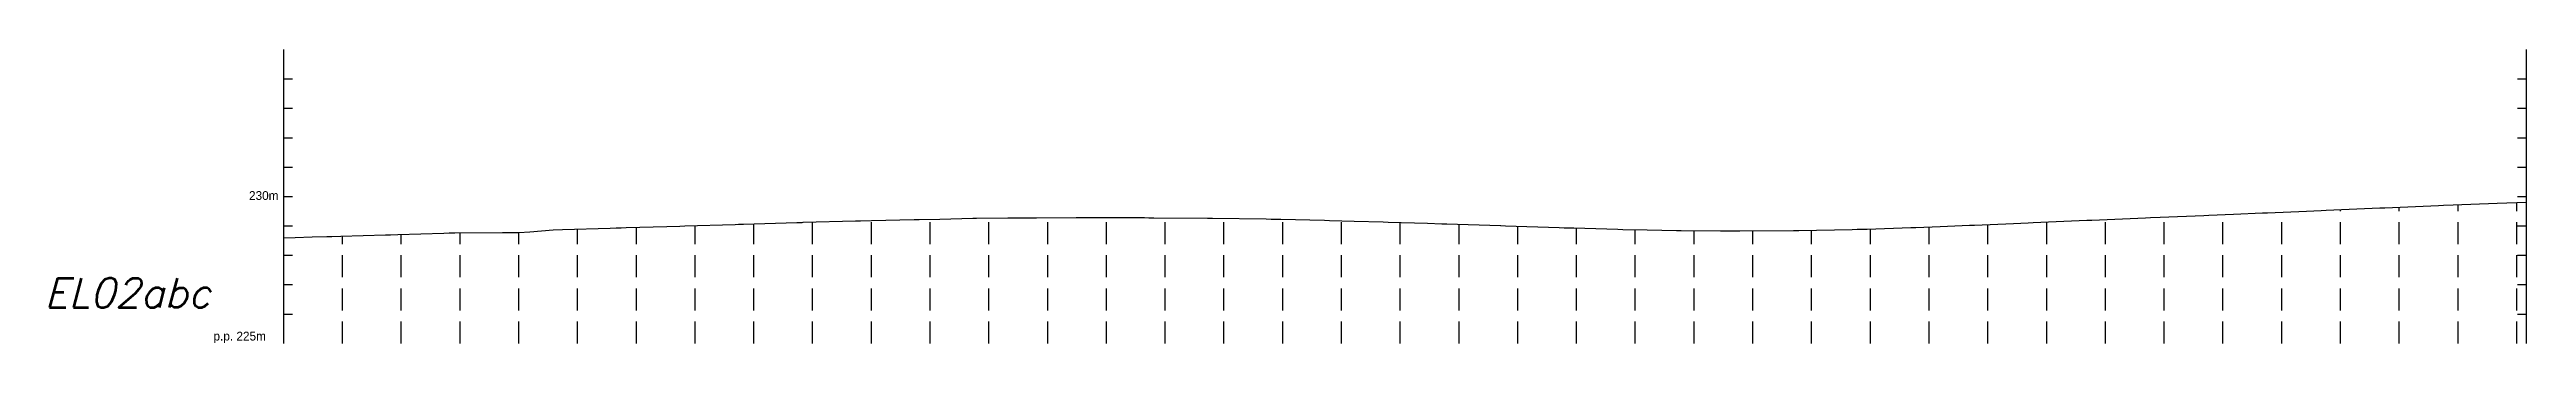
# Model space of a CAD drawing. Header units: metres. Extents: x 7399493 to 7407015, y 5696902 to 5712236.
# Drawn here: x 7402978 to 7403821, y 5709871 to 5709971 of the extents above; entities that cross this region are included whole.
import ezdxf

# ---------------------------------------------------------------- set-up
doc = ezdxf.new("R2010")
doc.units = ezdxf.units.M
doc.linetypes.add('DASHED', pattern=[0.75, 0.5, -0.25])
doc.layers.add('pomoc', color=140, linetype='Continuous')
doc.layers.add('PR_istniejacy_teren', color=7, linetype='Continuous')
doc.styles.add('Standard poch.', font='simplex.shx', dxfattribs={"oblique": 15})

msp = doc.modelspace()

# ---------------------------------------------------------------- texts
at = {"layer": 'pomoc', "style": 'Standard poch.', "oblique": 15}
msp.add_text('EL02abc', height=10, dxfattribs=at).set_placement((7402976.68, 5709883.67))
at = {"layer": 'pomoc', "color": 2, "linetype": 'Continuous', "lineweight": -3, "char_height": 3}
for s, insert, attachment_point in [('230m', (7403056.32, 5709921.72), 6), ('p.p. 225m', (7403043.12, 5709875.42), 2)]:
    msp.add_mtext(s, dxfattribs=dict(at, insert=insert, attachment_point=attachment_point))

# ---------------------------------------------------------------- linework, layer by layer
at = {"layer": 'pomoc', "color": 7, "linetype": 'Continuous', "lineweight": -3}
for p, q in [((7403058.12, 5709871.42), (7403058.12, 5709971.42)), ((7403821.42, 5709871.42), (7403821.42, 5709971.42)), ((7403058.12, 5709961.42), (7403061.12, 5709961.42)), ((7403818.42, 5709961.42), (7403821.42, 5709961.42)), ((7403058.12, 5709951.42), (7403061.12, 5709951.42)), ((7403818.42, 5709951.42), (7403821.42, 5709951.42)), ((7403058.12, 5709941.42), (7403061.12, 5709941.42)), ((7403818.42, 5709941.42), (7403821.42, 5709941.42)), ((7403058.12, 5709931.42), (7403061.12, 5709931.42)), ((7403818.42, 5709931.42), (7403821.42, 5709931.42)), ((7403058.12, 5709921.42), (7403061.12, 5709921.42)), ((7403818.42, 5709921.42), (7403821.42, 5709921.42)), ((7403058.12, 5709911.42), (7403061.12, 5709911.42)), ((7403818.42, 5709911.42), (7403821.42, 5709911.42)), ((7403058.12, 5709901.42), (7403061.12, 5709901.42)), ((7403818.42, 5709901.42), (7403821.42, 5709901.42)), ((7403058.12, 5709891.42), (7403061.12, 5709891.42)), ((7403818.42, 5709891.42), (7403821.42, 5709891.42)), ((7403058.12, 5709881.42), (7403061.12, 5709881.42)), ((7403818.42, 5709881.42), (7403821.42, 5709881.42))]:
    msp.add_line(p, q, dxfattribs=at)
at = {"layer": 'pomoc', "color": 7, "linetype": 'DASHED', "lineweight": -3, "ltscale": 15}
for p, q in [((7403821.42, 5709871.42), (7403821.42, 5709971.42)), ((7403738.12, 5709871.42), (7403738.12, 5709916.11)), ((7403758.12, 5709871.42), (7403758.12, 5709916.95)), ((7403778.12, 5709871.42), (7403778.12, 5709917.79)), ((7403798.12, 5709871.42), (7403798.12, 5709918.62)), ((7403818.12, 5709871.42), (7403818.12, 5709919.41)), ((7403058.12, 5709871.42), (7403058.12, 5709907.37)), ((7403078.12, 5709871.42), (7403078.12, 5709907.95)), ((7403098.12, 5709871.42), (7403098.12, 5709908.55)), ((7403118.12, 5709871.42), (7403118.12, 5709909.15)), ((7403138.12, 5709871.42), (7403138.12, 5709909.12)), ((7403158.12, 5709871.42), (7403158.12, 5709910.33)), ((7403178.12, 5709871.42), (7403178.12, 5709910.93)), ((7403198.12, 5709871.42), (7403198.12, 5709911.53)), ((7403218.12, 5709871.42), (7403218.12, 5709912.13)), ((7403238.12, 5709871.42), (7403238.12, 5709912.72)), ((7403258.12, 5709871.42), (7403258.12, 5709913.25)), ((7403278.12, 5709871.42), (7403278.12, 5709913.69)), ((7403298.12, 5709871.42), (7403298.12, 5709914.05)), ((7403318.12, 5709871.42), (7403318.12, 5709914.22)), ((7403338.12, 5709871.42), (7403338.12, 5709914.29)), ((7403358.12, 5709871.42), (7403358.12, 5709914.16)), ((7403378.12, 5709871.42), (7403378.12, 5709913.97)), ((7403398.12, 5709871.42), (7403398.12, 5709913.67)), ((7403418.12, 5709871.42), (7403418.12, 5709913.19)), ((7403438.12, 5709871.42), (7403438.12, 5709912.6)), ((7403458.12, 5709871.42), (7403458.12, 5709911.95)), ((7403478.12, 5709871.42), (7403478.12, 5709911.31)), ((7403498.12, 5709871.42), (7403498.12, 5709910.69)), ((7403518.12, 5709871.42), (7403518.12, 5709910.14)), ((7403538.12, 5709871.42), (7403538.12, 5709909.79)), ((7403558.12, 5709871.42), (7403558.12, 5709909.74)), ((7403578.12, 5709871.42), (7403578.12, 5709909.92)), ((7403598.12, 5709871.42), (7403598.12, 5709910.4)), ((7403618.12, 5709871.42), (7403618.12, 5709911.1)), ((7403638.12, 5709871.42), (7403638.12, 5709911.91)), ((7403658.12, 5709871.42), (7403658.12, 5709912.75)), ((7403678.12, 5709871.42), (7403678.12, 5709913.59)), ((7403698.12, 5709871.42), (7403698.12, 5709914.44)), ((7403718.12, 5709871.42), (7403718.12, 5709915.27))]:
    msp.add_line(p, q, dxfattribs=at)
at = {"layer": 'PR_istniejacy_teren', "color": 7, "linetype": 'Continuous', "lineweight": -3, "ltscale": 4}
for p, q in [((7403713.34, 5709915.07), (7403721.67, 5709915.43)), ((7403721.67, 5709915.43), (7403731.62, 5709915.83)), ((7403731.62, 5709915.83), (7403733.29, 5709915.9)), ((7403733.29, 5709915.9), (7403746.6, 5709916.47)), ((7403746.6, 5709916.47), (7403751.57, 5709916.67)), ((7403751.57, 5709916.67), (7403753.26, 5709916.74)), ((7403753.26, 5709916.74), (7403771.52, 5709917.52)), ((7403771.52, 5709917.52), (7403771.54, 5709917.52)), ((7403771.54, 5709917.52), (7403773.25, 5709917.59)), ((7403773.25, 5709917.59), (7403791.48, 5709918.35)), ((7403791.48, 5709918.35), (7403793.19, 5709918.42)), ((7403793.19, 5709918.42), (7403796.48, 5709918.56)), ((7403796.48, 5709918.56), (7403811.43, 5709919.15)), ((7403811.43, 5709919.15), (7403821.42, 5709919.54)), ((7403058.12, 5709907.37), (7403061.97, 5709907.48)), ((7403061.97, 5709907.48), (7403067.78, 5709907.64)), ((7403067.78, 5709907.64), (7403072.73, 5709907.78)), ((7403072.73, 5709907.78), (7403074.46, 5709907.84)), ((7403074.46, 5709907.84), (7403077.55, 5709907.93)), ((7403077.55, 5709907.93), (7403092.69, 5709908.38)), ((7403092.69, 5709908.38), (7403094.42, 5709908.43)), ((7403094.42, 5709908.43), (7403096.97, 5709908.51)), ((7403096.97, 5709908.51), (7403112.64, 5709908.98)), ((7403112.64, 5709908.98), (7403114.37, 5709909.03)), ((7403114.37, 5709909.03), (7403116.39, 5709909.1)), ((7403116.39, 5709909.1), (7403132.59, 5709909.12)), ((7403132.59, 5709909.12), (7403134.33, 5709909.12)), ((7403134.33, 5709909.12), (7403138.12, 5709909.12)), ((7403138.12, 5709909.12), (7403141.86, 5709909.34)), ((7403141.86, 5709909.34), (7403149.81, 5709910.08)), ((7403149.81, 5709910.08), (7403152.98, 5709910.17)), ((7403152.98, 5709910.17), (7403169.15, 5709910.66)), ((7403169.15, 5709910.66), (7403171.2, 5709910.72)), ((7403171.2, 5709910.72), (7403172.93, 5709910.77)), ((7403172.93, 5709910.77), (7403174.64, 5709910.82)), ((7403174.64, 5709910.82), (7403188.48, 5709911.24)), ((7403188.48, 5709911.24), (7403192.88, 5709911.37)), ((7403192.88, 5709911.37), (7403194.58, 5709911.42)), ((7403194.58, 5709911.42), (7403211.71, 5709911.94)), ((7403211.71, 5709911.94), (7403212.84, 5709911.97)), ((7403212.84, 5709911.97), (7403214.56, 5709912.02)), ((7403214.56, 5709912.02), (7403232.79, 5709912.56)), ((7403232.79, 5709912.56), (7403234.54, 5709912.62)), ((7403234.54, 5709912.62), (7403234.93, 5709912.63)), ((7403234.93, 5709912.63), (7403252.74, 5709913.13)), ((7403252.74, 5709913.13), (7403254.46, 5709913.17)), ((7403254.46, 5709913.17), (7403258.15, 5709913.25)), ((7403258.15, 5709913.25), (7403272.7, 5709913.56)), ((7403272.7, 5709913.56), (7403274.39, 5709913.6)), ((7403274.39, 5709913.6), (7403281.37, 5709913.76)), ((7403281.37, 5709913.76), (7403292.65, 5709914)), ((7403292.65, 5709914), (7403293.9, 5709914.01)), ((7403293.9, 5709914.01), (7403304.59, 5709914.11)), ((7403304.59, 5709914.11), (7403307.61, 5709914.14)), ((7403307.61, 5709914.14), (7403308.04, 5709914.14)), ((7403308.04, 5709914.14), (7403312.6, 5709914.18)), ((7403312.6, 5709914.18), (7403314.28, 5709914.19)), ((7403314.28, 5709914.19), (7403327.82, 5709914.29)), ((7403327.82, 5709914.29), (7403332.56, 5709914.32)), ((7403332.56, 5709914.32), (7403334.25, 5709914.31)), ((7403334.25, 5709914.31), (7403351.04, 5709914.22)), ((7403351.04, 5709914.22), (7403352.51, 5709914.21)), ((7403352.51, 5709914.21), (7403354.23, 5709914.2)), ((7403354.23, 5709914.2), (7403372.46, 5709914.03)), ((7403372.46, 5709914.03), (7403374.21, 5709914.02)), ((7403374.21, 5709914.02), (7403374.26, 5709914.01)), ((7403374.26, 5709914.01), (7403392.42, 5709913.78)), ((7403392.42, 5709913.78), (7403394.13, 5709913.75)), ((7403394.13, 5709913.75), (7403397.48, 5709913.68)), ((7403397.48, 5709913.68), (7403412.37, 5709913.35)), ((7403412.37, 5709913.35), (7403414.05, 5709913.3)), ((7403414.05, 5709913.3), (7403422.42, 5709913.07)), ((7403422.42, 5709913.07), (7403432.32, 5709912.78)), ((7403432.32, 5709912.78), (7403433.99, 5709912.73)), ((7403433.99, 5709912.73), (7403447.36, 5709912.31)), ((7403447.36, 5709912.31), (7403452.27, 5709912.14)), ((7403452.27, 5709912.14), (7403453.96, 5709912.09)), ((7403453.96, 5709912.09), (7403472.23, 5709911.5)), ((7403472.23, 5709911.5), (7403472.29, 5709911.5)), ((7403472.29, 5709911.5), (7403473.96, 5709911.44)), ((7403473.96, 5709911.44), (7403492.18, 5709910.85)), ((7403492.18, 5709910.85), (7403493.89, 5709910.8)), ((7403493.89, 5709910.8), (7403497.23, 5709910.71)), ((7403497.23, 5709910.71), (7403512.13, 5709910.27)), ((7403512.13, 5709910.27), (7403513.81, 5709910.23)), ((7403513.81, 5709910.23), (7403522.17, 5709910.05)), ((7403522.17, 5709910.05), (7403532.09, 5709909.81)), ((7403532.09, 5709909.81), (7403533.75, 5709909.8)), ((7403533.75, 5709909.8), (7403547.1, 5709909.75)), ((7403547.1, 5709909.75), (7403552.04, 5709909.71)), ((7403552.04, 5709909.71), (7403553.73, 5709909.72)), ((7403553.73, 5709909.72), (7403571.99, 5709909.8)), ((7403571.99, 5709909.8), (7403572.04, 5709909.8)), ((7403572.04, 5709909.8), (7403573.72, 5709909.83)), ((7403573.72, 5709909.83), (7403591.95, 5709910.19)), ((7403591.95, 5709910.19), (7403593.66, 5709910.25)), ((7403593.66, 5709910.25), (7403596.98, 5709910.36)), ((7403596.98, 5709910.36), (7403611.9, 5709910.84)), ((7403611.9, 5709910.84), (7403613.58, 5709910.91)), ((7403613.58, 5709910.91), (7403621.92, 5709911.26)), ((7403621.92, 5709911.26), (7403631.85, 5709911.64)), ((7403631.85, 5709911.64), (7403633.52, 5709911.71)), ((7403633.52, 5709911.71), (7403646.85, 5709912.28)), ((7403646.85, 5709912.28), (7403651.8, 5709912.48)), ((7403651.8, 5709912.48), (7403653.49, 5709912.55)), ((7403653.49, 5709912.55), (7403671.76, 5709913.33)), ((7403671.76, 5709913.33), (7403671.79, 5709913.33)), ((7403671.79, 5709913.33), (7403673.49, 5709913.4)), ((7403673.49, 5709913.4), (7403691.71, 5709914.16)), ((7403691.71, 5709914.16), (7403693.42, 5709914.23)), ((7403693.42, 5709914.23), (7403696.73, 5709914.38)), ((7403696.73, 5709914.38), (7403711.66, 5709914.99)), ((7403711.66, 5709914.99), (7403713.34, 5709915.07))]:
    msp.add_line(p, q, dxfattribs=at)

msp.set_redraw_order([(e.dxf.handle, doc.entitydb.next_handle()) for e in msp.query("TEXT MTEXT ATTDEF DIMENSION ARC_DIMENSION")])  # texts and dimensions are drawn at this point

doc.saveas('drawing.dxf')
